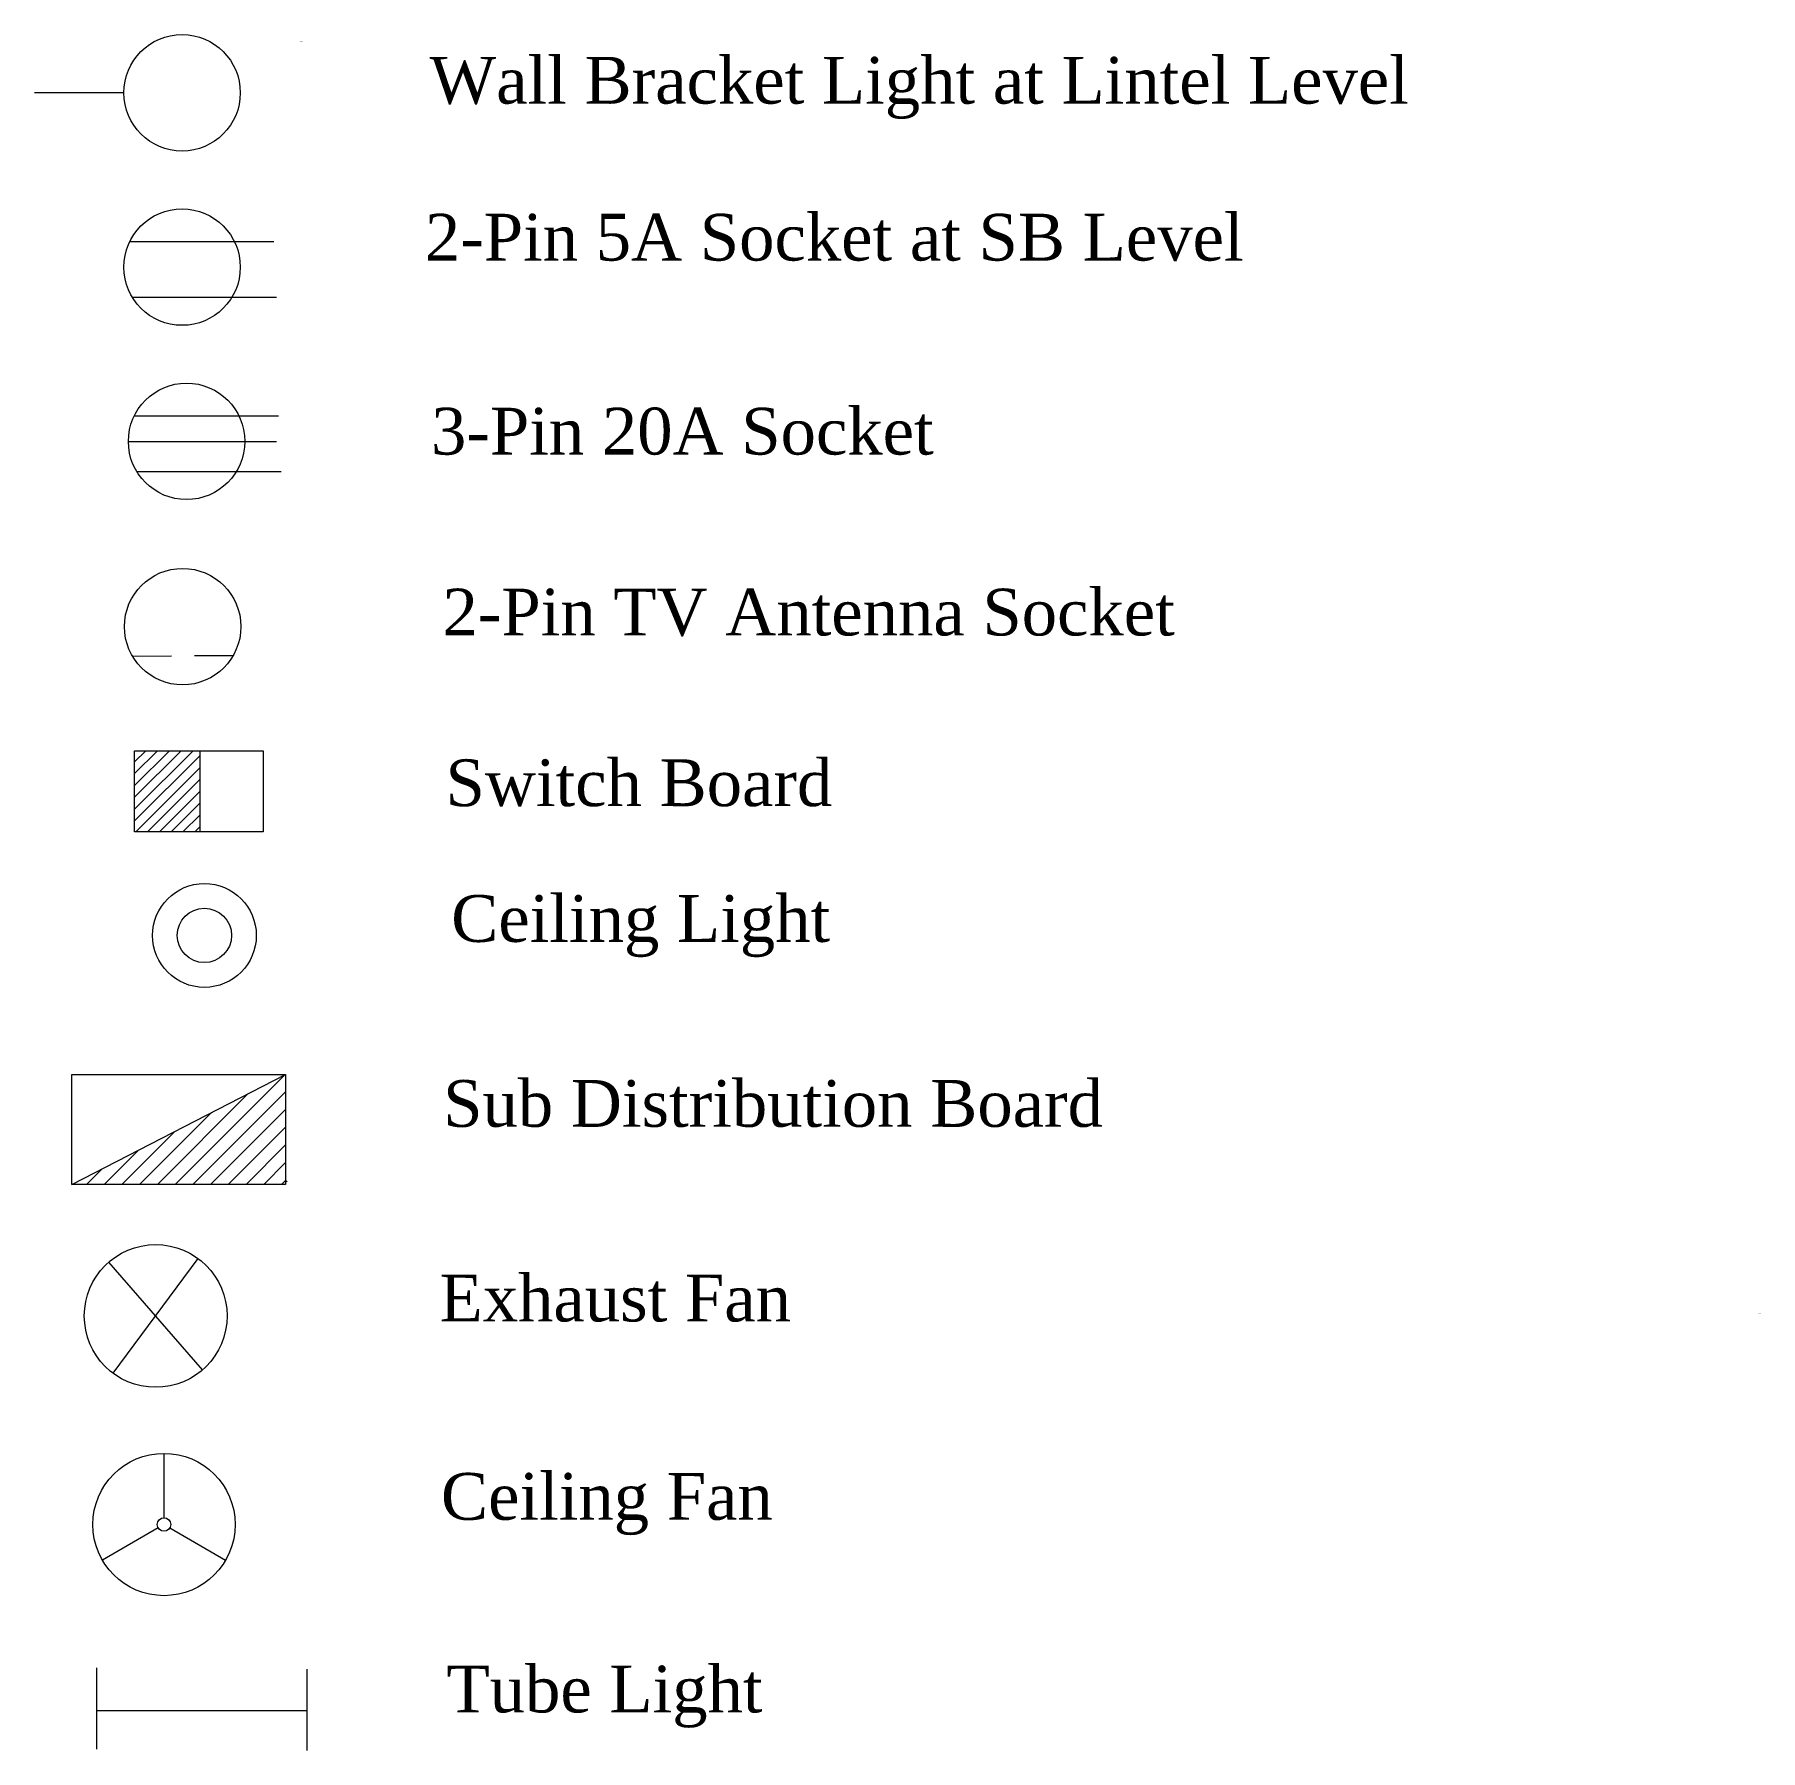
# Model space of a CAD drawing. Header units: feet. Extents: x -1909 to 11484, y -1193 to 2041.
# Drawn here: x -771 to -255, y 99 to 612 of the extents above; entities that cross this region are included whole.
import ezdxf

# ---------------------------------------------------------------- set-up
doc = ezdxf.new("R2010")
doc.units = ezdxf.units.FT
doc.header["$LTSCALE"] = 20
doc.header["$MEASUREMENT"] = 0
doc.layers.get('0').update_dxf_attribs({"color": 255})
doc.layers.add('FF', color=50, linetype='Continuous', lineweight=0)
doc.layers.add('text', color=10, linetype='Continuous', lineweight=0)
doc.styles.get("Standard").update_dxf_attribs({"font": 'times.ttf', "height": 18})

msp = doc.modelspace()

# ---------------------------------------------------------------- texts
at = {"layer": 'FF', "attachment_point": 1}
for s, insert, char_height, width in [('Autocad', (-692.02, 609.87), 0.2, 70.2304), ('{\\H0.7778x;Wall Bracket Light at Lintel Level}', (-653.05, 605.19), 18, 508.9195), ('{\\H0.7778x;2-Pin 5A Socket at SB Level}', (-654.42, 558.25), 18, 508.9195), ('{\\H0.7778x;3-Pin 20A Socket}', (-652.58, 500.22), 18, 508.9195), ('{\\H0.7778x;2-Pin TV Antenna Socket}', (-649.15, 446.1), 18, 508.9195), ('{\\H0.7778x;Switch Board}', (-648.24, 395.04), 18, 508.9195), ('{\\H0.7778x;Ceiling Light}', (-646.55, 354.44), 18, 508.9195), ('{\\H0.7778x;Sub Distribution Board}', (-648.95, 299.11), 18, 508.9195), ('{\\H0.7778x;Exhaust Fan}', (-650.04, 240.88), 18, 508.9195), ('{\\H0.7778x;Ceiling Fan}', (-649.61, 181.56), 18, 508.9195), ('Tube Light', (-647.95, 123.92), 14, 210.9703)]:
    msp.add_mtext(s, dxfattribs=dict(at, insert=insert, char_height=char_height, width=width))
at = {"layer": 'text', "insert": (-255.48, 229.43), "char_height": 0.2, "width": 120.8999, "attachment_point": 1}
msp.add_mtext('main', dxfattribs=at)

# ---------------------------------------------------------------- blocks, each defined once
blk = doc.blocks.new('hatch1')
h = blk.add_hatch()
h.set_pattern_fill('ANSI31', color=256, scale=20, style=0)
h.set_pattern_definition([(45, (-48.1155, 69.177), (-1.76777, 1.76777), [])])
h.paths.add_polyline_path([(19.45, 0), (19.45, 24.24), (0, 24.24), (0, 0)])
blk.add_line((19.45, 24.24), (19.45, 0))
blk.add_lwpolyline([(0, 24.24), (38.47, 24.24), (38.47, 0), (0, 0)], close=True)
blk = doc.blocks.new('lintel_light')
blk.add_line((26.71, 0), (0, 0))
blk.add_circle((44.14, 0), 17.42)
blk = doc.blocks.new('mdb')
h = blk.add_hatch()
h.set_pattern_fill('ANSI31', color=256, scale=30, style=0)
h.paths.add_polyline_path([(0, 0), (63.88, 32.87), (63.88, 0)])
for p, q in [((0, 0), (63.88, 32.87)), ((0, 32.87), (63.88, 32.87)), ((0, 0), (0, 32.87)), ((63.88, 32.87), (63.88, 0)), ((63.88, 0), (0, 0)), ((63.88, 1.12), (64.34, 0.89))]:
    blk.add_line(p, q)
blk = doc.blocks.new('switchboardsocket')
for p, q in [((-43.94, 16.65), (-0.8, 16.65)), ((-43.21, 0), (0, 0))]:
    blk.add_line(p, q)
blk.add_circle((-28.29, 9), 17.42)
blk = doc.blocks.new('threepinsocket')
for p, q in [((-43.94, 16.65), (-0.8, 16.65)), ((-45.71, 9), (-1.35, 9)), ((-43.21, 0), (0, 0))]:
    blk.add_line(p, q)
blk.add_circle((-28.29, 9), 17.42)
blk = doc.blocks.new('tv')
for p, q in [((-31.84, -4.15), (-20.11, -4.07)), ((-13.25, -4.03), (-1.63, -3.95))]:
    blk.add_line(p, q)
blk.add_circle((-16.8, 4.63), 17.42)
blk = doc.blocks.new('exhaust')
for p, q in [((26.73, 1.03), (-1.28, 33.26)), ((0, 0), (25.45, 34.28))]:
    blk.add_line(p, q)
blk.add_circle((12.72, 17.14), 21.35)
blk = doc.blocks.new('ceiling_fan')
at = {"layer": 'FF'}
for p, q in [((18.44, 12.66), (18.44, 31.94)), ((16.69, 9.64), (0, 0)), ((20.19, 9.64), (36.88, 0))]:
    blk.add_line(p, q, dxfattribs=at)
for radius in [21.29, 2.02]:
    blk.add_circle((18.44, 10.65), radius, dxfattribs=at)
blk = doc.blocks.new('ceiling_light')
at = {"layer": 'FF'}
for radius in [15.52, 8.12]:
    blk.add_circle((0, 8.12), radius, dxfattribs=at)

# ---------------------------------------------------------------- linework, layer by layer
at = {"layer": 'FF'}
for p, q in [((-752.61, 123.31), (-752.61, 98.95)), ((-689.69, 122.9), (-689.69, 98.54)), ((-752.52, 110.45), (-689.89, 110.45))]:
    msp.add_line(p, q, dxfattribs=at)

# ---------------------------------------------------------------- block references
for name, p in [('lintel_light', (-771.2, 594.44)), ('switchboardsocket', (-698.77, 533.29)), ('threepinsocket', (-697.41, 481.16)), ('tv', (-710.09, 430.1)), ('hatch1', (-741.24, 373.39)), ('ceiling_light', (-720.37, 334.23)), ('mdb', (-760, 267.88)), ('exhaust', (-747.67, 211.39)), ('ceiling_fan', (-750.9, 155.48))]:
    msp.add_blockref(name, p, dxfattribs=at)

msp.set_redraw_order([(e.dxf.handle, doc.entitydb.next_handle()) for e in msp.query("TEXT MTEXT ATTDEF DIMENSION ARC_DIMENSION")])  # texts and dimensions are drawn at this point

doc.saveas('drawing.dxf')
